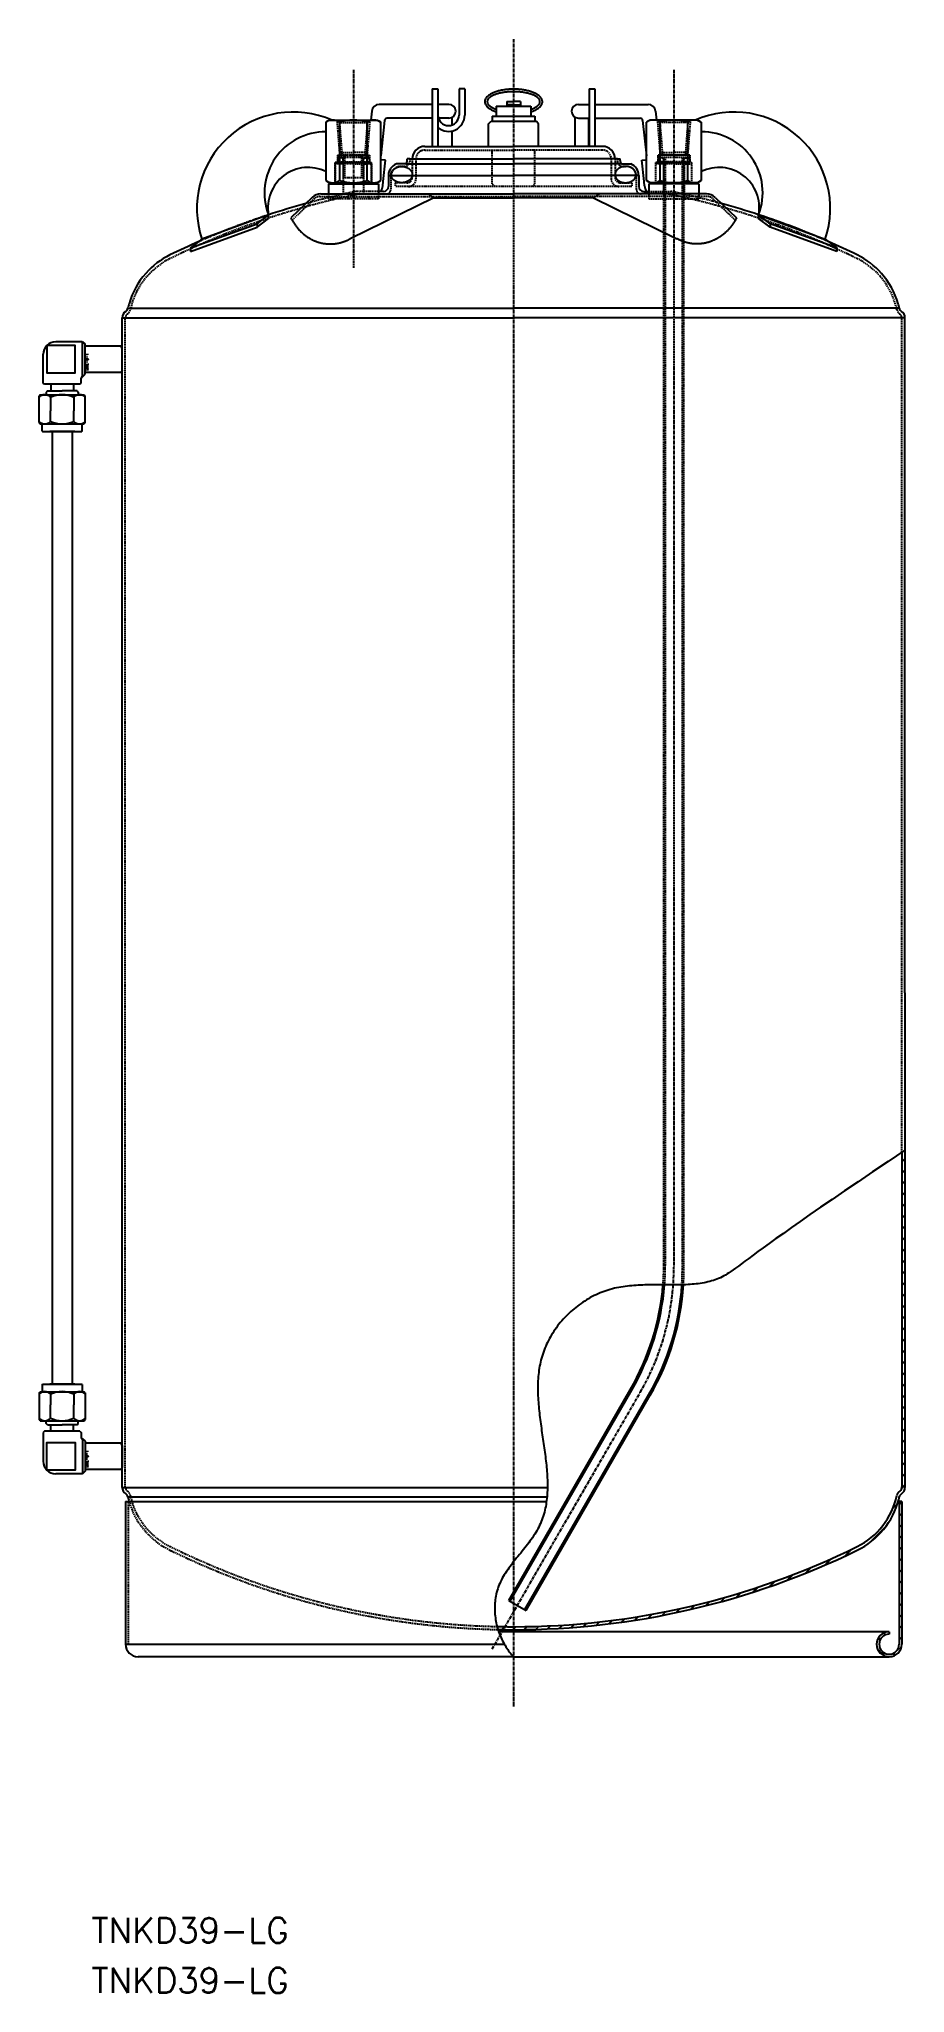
# Model space of a CAD drawing. Extents: x -190 to 176, y -982 to 176.
# Drawn here: x -190 to 156, y -982 to -202 of the extents above; entities that cross this region are included whole.
import ezdxf

# ---------------------------------------------------------------- set-up
doc = ezdxf.new("R2010")
doc.units = 0
doc.linetypes.add('CENTER', pattern=[2, 1.25, -0.25, 0.25, -0.25])
doc.linetypes.add('DASHED', pattern=[0.75, 0.5, -0.25])
doc.layers.get('0').update_dxf_attribs({"linetype": 'CONTINUOUS'})
doc.layers.add('CENTER', color=1, linetype='CENTER')
doc.styles.get("Standard").update_dxf_attribs({"font": 'txt.shx', "bigfont": 'bigfont.shx'})

msp = doc.modelspace()

# ---------------------------------------------------------------- texts
at = {"color": 7, "linetype": 'CONTINUOUS'}
for p in [(-168.62, -962.21), (-168.62, -982.21)]:
    msp.add_text('TNKD39-LG', height=10, dxfattribs=at).set_placement(p)

# ---------------------------------------------------------------- blocks, each defined once
blk = doc.blocks.new('*U1')
at = {"color": 7, "linetype": 'CONTINUOUS'}
blk.add_text('MWE-8-1', height=1, rotation=90, dxfattribs=at).set_placement((-169.83, -334.43))
blk = doc.blocks.new('*U2')
at = {"color": 7, "linetype": 'CONTINUOUS'}
blk.add_text('MWE-8-1', height=1, rotation=90, dxfattribs=at).set_placement((-169.83, -772.4))
blk = doc.blocks.new('*X3')
at = {"color": 0, "linetype": 'CONTINUOUS'}
for p, q in [((155.1, -650.41), (156.3, -649.21)), ((155.1, -654.9), (156.3, -653.7)), ((155.1, -659.39), (156.3, -658.19)), ((155.1, -663.88), (156.3, -662.68)), ((155.1, -668.37), (156.3, -667.17)), ((155.1, -672.86), (156.3, -671.66)), ((155.1, -677.35), (156.3, -676.15)), ((155.1, -681.84), (156.3, -680.64)), ((155.1, -686.33), (156.3, -685.13)), ((155.1, -690.82), (156.3, -689.62)), ((155.1, -695.31), (156.3, -694.11)), ((155.1, -699.8), (156.3, -698.6)), ((155.1, -704.29), (156.3, -703.09)), ((155.1, -708.78), (156.3, -707.58)), ((155.1, -713.27), (156.3, -712.07)), ((155.1, -717.76), (156.3, -716.56)), ((155.1, -722.25), (156.3, -721.05)), ((155.1, -726.74), (156.3, -725.54)), ((155.1, -731.23), (156.3, -730.03)), ((155.1, -735.72), (156.3, -734.52)), ((155.1, -740.21), (156.3, -739.01)), ((155.1, -744.7), (156.3, -743.5)), ((155.1, -749.19), (156.3, -747.99)), ((155.1, -753.68), (156.3, -752.48)), ((155.1, -758.17), (156.3, -756.97)), ((155.1, -762.66), (156.3, -761.46)), ((155.1, -767.15), (156.3, -765.95)), ((155.1, -771.64), (156.3, -770.44)), ((155.04, -780.68), (156.3, -779.42)), ((155.1, -776.13), (156.3, -774.93)), ((151.49, -788.72), (153.31, -786.91)), ((142.44, -802.26), (148.44, -796.27)), ((124.3, -811.43), (126.84, -808.88)), ((132.47, -807.74), (135.25, -804.96)), ((102.25, -820.01), (104.32, -817.93)), ((109.26, -817.48), (111.46, -815.28)), ((116.59, -814.64), (118.94, -812.29)), ((76.63, -827.66), (78.35, -825.94)), ((82.73, -826.05), (84.52, -824.26)), ((89.01, -824.26), (90.89, -822.39)), ((95.51, -822.25), (97.48, -820.29)), ((27.93, -835.95), (29.26, -834.62)), ((32.91, -835.46), (34.27, -834.1)), ((37.98, -834.88), (39.37, -833.49)), ((43.14, -834.21), (44.57, -832.78)), ((48.41, -833.43), (49.88, -831.96)), ((53.8, -832.54), (55.3, -831.03)), ((59.3, -831.52), (60.85, -829.97)), ((64.93, -830.38), (66.53, -828.78)), ((70.7, -829.1), (72.36, -827.44)), ((0, -836.94), (0.94, -836)), ((4.26, -837.17), (5.48, -835.95)), ((8.85, -837.07), (10.08, -835.84)), ((13.5, -836.91), (14.76, -835.65)), ((18.23, -836.67), (19.52, -835.39)), ((23.04, -836.35), (24.35, -835.04))]:
    blk.add_line(p, q, dxfattribs=at)
blk = doc.blocks.new('*X4')
at = {"color": 0, "linetype": 'CONTINUOUS'}
for p, q in [((-4.71, -837.16), (-3.53, -835.98)), ((-0.26, -837.2), (0, -836.94))]:
    blk.add_line(p, q, dxfattribs=at)
blk = doc.blocks.new('*X5')
at = {"color": 0, "linetype": 'CONTINUOUS'}
for p, q in [((155, -787.18), (154, -786.18)), ((155, -791.67), (154, -790.67)), ((155, -796.16), (154, -795.16)), ((155, -800.65), (154, -799.65)), ((155, -805.14), (154, -804.14)), ((155, -809.63), (154, -808.63)), ((155, -814.12), (154, -813.12)), ((155, -818.61), (154, -817.61)), ((155, -823.1), (154, -822.1)), ((155, -827.59), (154, -826.59)), ((155, -832.08), (154, -831.08)), ((146.34, -841.38), (145.59, -840.63)), ((148.68, -839.23), (147.91, -838.46)), ((155, -836.57), (154, -835.57)), ((155, -841.06), (154, -840.06)), ((148.09, -847.62), (145.38, -844.91)), ((152.37, -847.41), (151.62, -846.66)), ((154.54, -845.09), (153.77, -844.32))]:
    blk.add_line(p, q, dxfattribs=at)
blk = doc.blocks.new('*X6')
at = {"color": 0, "linetype": 'CONTINUOUS'}
for p, q in [((59.53, -701.08), (60.21, -700.4)), ((66.97, -702.62), (67.64, -701.94)), ((58.9, -706.2), (59.62, -705.47)), ((66.36, -707.71), (67.09, -706.99)), ((56.51, -717.57), (57.38, -716.69)), ((57.92, -711.67), (58.71, -710.88)), ((65.42, -713.15), (66.21, -712.36)), ((54.51, -724.06), (55.5, -723.07)), ((62.12, -725.43), (63.1, -724.45)), ((64.06, -719), (64.92, -718.13)), ((51.63, -731.43), (52.8, -730.26)), ((59.34, -732.7), (60.49, -731.55)), ((47.18, -740.37), (48.7, -738.85)), ((55.08, -741.45), (56.56, -739.97)), ((41.06, -750.98), (42.7, -749.34)), ((49.01, -752.01), (50.65, -750.37)), ((34.93, -761.6), (36.57, -759.96)), ((42.88, -762.63), (44.52, -760.99)), ((28.79, -772.23), (30.43, -770.59)), ((36.74, -773.26), (38.38, -771.62)), ((22.66, -782.85), (24.3, -781.21)), ((30.61, -783.88), (32.25, -782.24)), ((16.53, -793.47), (18.17, -791.83)), ((24.48, -794.5), (26.12, -792.86)), ((10.39, -804.1), (12.03, -802.46)), ((18.34, -805.13), (19.98, -803.49)), ((4.26, -814.72), (5.9, -813.08)), ((12.21, -815.75), (13.85, -814.11)), ((-1.87, -825.34), (-0.24, -823.71)), ((6.08, -826.37), (7.71, -824.74))]:
    blk.add_line(p, q, dxfattribs=at)

# ---------------------------------------------------------------- linework, layer by layer
at = {"color": 7, "linetype": 'CONTINUOUS'}
for p, q in [((-32.5, -222), (-32.5, -245)), ((-32.5, -222), (-30.2, -222)), ((-30.2, -222), (-30.2, -245)), ((-21.8, -222), (-21.8, -232.5)), ((-19.5, -222), (-21.8, -222)), ((-19.5, -222), (-19.5, -232.5)), ((30.2, -222), (30.2, -245)), ((30.2, -222), (32.5, -222)), ((32.5, -222), (32.5, -245)), ((-56.68, -230.94), (-57.06, -234.5)), ((-32.5, -228.25), (-53.7, -228.25)), ((-32.5, -233.75), (-50.55, -233.75)), ((-25.88, -228.25), (-30.18, -228.25)), ((-25.88, -233.75), (-30.01, -233.75)), ((-24.57, -236.45), (-24.57, -233.42)), ((-8.5, -233), (-8.5, -235)), ((-8.5, -233), (0, -233)), ((-6.93, -229), (0, -229)), ((-6.93, -229), (-6.93, -233)), ((-2.75, -227.15), (0, -227.15)), ((-2.75, -227.15), (-2.75, -229)), ((0, -228.46), (-2.75, -228.46)), ((2.75, -227.15), (0, -227.15)), ((0, -228.46), (2.75, -228.46)), ((0, -229), (6.93, -229)), ((0, -233), (8.5, -233)), ((2.75, -227.15), (2.75, -229)), ((6.93, -229), (6.93, -233)), ((8.5, -233), (8.5, -235)), ((24.57, -245), (24.57, -233.42)), ((25.88, -228.25), (30.18, -228.25)), ((25.88, -233.75), (30.2, -233.75)), ((30.07, -245), (30.07, -233.75)), ((32.5, -228.25), (53.7, -228.25)), ((32.5, -233.75), (50.55, -233.75)), ((56.68, -230.94), (57.06, -234.5)), ((-73.5, -234.5), (-74.97, -235.35)), ((-74.97, -235.35), (-74.97, -258.65)), ((-73.5, -234.5), (-64, -234.5)), ((-73.5, -234.5), (-54.5, -234.5)), ((-73.5, -234.5), (-54.5, -234.5)), ((-69.48, -235.35), (-69.48, -258.65)), ((-58.52, -258.65), (-58.52, -235.35)), ((-54.5, -234.5), (-53.03, -235.35)), ((-51.54, -234.65), (-53.03, -248.79)), ((-53.03, -258.65), (-53.03, -235.35)), ((-30.07, -245), (-30.07, -237.57)), ((-24.57, -245), (-24.57, -238.84)), ((-10, -236), (-9, -235)), ((-10, -245), (-10, -236)), ((-9, -235), (0, -235)), ((0, -235), (9, -235)), ((10, -236), (9, -235)), ((10, -245), (10, -236)), ((51.54, -234.65), (53.03, -248.79)), ((54.5, -234.5), (53.03, -235.35)), ((53.03, -258.65), (53.03, -235.35)), ((73.5, -234.5), (54.5, -234.5)), ((73.5, -234.5), (54.5, -234.5)), ((58.52, -258.65), (58.52, -235.35)), ((73.5, -234.5), (64, -234.5)), ((69.48, -235.35), (69.48, -258.65)), ((73.5, -234.5), (74.97, -235.35)), ((74.97, -235.35), (74.97, -258.65)), ((-35.5, -245), (0, -245)), ((35.5, -245), (0, -245)), ((6, -245), (3.82, -245)), ((-51.2, -250.56), (-53.03, -250.36)), ((-52.09, -258.98), (-51.2, -250.56)), ((-50, -256.65), (0, -256.65)), ((-50, -256.65), (-50, -261)), ((-43.11, -252), (-46.83, -252)), ((-43.11, -252), (0, -252)), ((-41.5, -250), (-42.5, -250)), ((-42.5, -250.6), (-42.5, -250)), ((-41.5, -250), (0, -250)), ((41.5, -250), (0, -250)), ((43.11, -252), (0, -252)), ((50, -256.65), (0, -256.65)), ((41.5, -250), (42.5, -250)), ((42.5, -250.6), (42.5, -250)), ((43.11, -252), (46.83, -252)), ((50, -256.65), (50, -261)), ((51.2, -250.55), (53.03, -250.36)), ((52.09, -258.98), (51.2, -250.55)), ((-77, -264), (0, -264)), ((-74.97, -258.65), (-73.5, -259.5)), ((-74, -260), (-54, -260)), ((-74, -260), (-74, -264)), ((-73.5, -259.5), (-54.5, -259.5)), ((-71.25, -259.5), (-56.75, -259.5)), ((-70.75, -260), (-70.75, -259.5)), ((-57.25, -260), (-57.25, -259.5)), ((-54.5, -259.5), (-53.03, -258.65)), ((-54, -260), (-54, -264)), ((-52, -263), (-54, -263)), ((-52.28, -260.75), (-52.09, -258.98)), ((-34.2, -264), (-31.89, -265.5)), ((77, -264), (0, -264)), ((34.2, -264), (31.89, -265.5)), ((52, -263), (54, -263)), ((52.28, -260.75), (52.09, -258.98)), ((54.5, -259.5), (53.03, -258.65)), ((54, -260), (54, -264)), ((74, -260), (54, -260)), ((73.5, -259.5), (54.5, -259.5)), ((56.75, -259.5), (71.25, -259.5)), ((57.25, -260), (57.25, -259.5)), ((70.75, -260), (70.75, -259.5)), ((74.97, -258.65), (73.5, -259.5)), ((74, -260), (74, -264)), ((-97.87, -272.32), (-124.49, -282.09)), ((-102.48, -275.86), (-97.87, -272.32)), ((-97.87, -273.74), (-97.87, -272.32)), ((-80.45, -265.38), (-89, -273.54)), ((-31.89, -265.5), (-65.24, -281.85)), ((-31.89, -265.5), (0, -265.5)), ((31.89, -265.5), (0, -265.5)), ((31.89, -265.5), (65.24, -281.85)), ((80.45, -265.38), (89, -273.54)), ((97.87, -272.32), (124.49, -282.09)), ((102.48, -275.86), (97.87, -272.32)), ((97.87, -273.74), (97.87, -272.32)), ((-129.1, -285.55), (-102.48, -275.86)), ((-129.1, -286.97), (-102.48, -277.28)), ((-102.48, -277.28), (-97.87, -273.74)), ((-102.48, -275.86), (-102.48, -277.28)), ((102.48, -277.28), (97.87, -273.74)), ((129.1, -285.55), (102.48, -275.86)), ((102.48, -275.86), (102.48, -277.28)), ((129.1, -286.97), (102.48, -277.28)), ((-124.49, -282.09), (-129.1, -285.55)), ((-129.1, -285.55), (-129.1, -286.97)), ((124.49, -282.09), (129.1, -285.55)), ((129.1, -285.55), (129.1, -286.97)), ((-154.05, -309.63), (0, -309.63)), ((154.05, -309.63), (0, -309.63)), ((-156.3, -780.4), (-156.3, -313.4)), ((-156.3, -313.4), (0, -313.4)), ((156.3, -313.4), (0, -313.4)), ((156.3, -582.99), (156.3, -313.4)), ((-172.31, -323), (-182.88, -323)), ((-171.18, -324), (-172.18, -323)), ((-172.18, -323), (-171.18, -324)), ((-172.18, -337), (-172.18, -323)), ((-171.18, -336), (-171.18, -324)), ((-171.18, -335.5), (-171.18, -324.5)), ((-156.8, -324.75), (-171.18, -324.75)), ((-156.3, -325.75), (-156.8, -324.75)), ((-156.3, -334.25), (-156.3, -325.75)), ((-187.88, -339.5), (-187.88, -328)), ((-156.8, -335.25), (-171.18, -335.25)), ((-156.3, -334.25), (-156.8, -335.25)), ((-187.38, -340), (-187.88, -339.5)), ((-173.22, -340), (-187.38, -340)), ((-186.23, -342.58), (-186.73, -343.08)), ((-186.73, -343.08), (-186.73, -344.2)), ((-186.23, -342.58), (-180.3, -342.58)), ((-184.8, -340), (-184.8, -342.58)), ((-174.37, -342.58), (-180.3, -342.58)), ((-175.8, -340), (-175.8, -342.58)), ((-174.37, -342.58), (-173.87, -343.08)), ((-173.87, -343.08), (-173.87, -344.2)), ((-173.22, -340), (-172.72, -339.5)), ((-172.72, -339.5), (-172.72, -337.5)), ((-172.18, -337), (-172.22, -337)), ((-172.18, -337), (-171.18, -336)), ((-189.04, -344.2), (-189.54, -344.7)), ((-189.54, -355.3), (-189.54, -344.7)), ((-189.04, -344.2), (-171.56, -344.2)), ((-184.92, -345.21), (-184.92, -350.55)), ((-184.92, -354.79), (-184.92, -350.55)), ((-175.68, -345.21), (-175.68, -350.55)), ((-175.68, -354.79), (-175.68, -350.55)), ((-175.68, -354.79), (-175.68, -350.55)), ((-171.56, -344.2), (-171.06, -344.7)), ((-171.06, -355.3), (-171.06, -344.7)), ((-189.54, -355.3), (-189.04, -355.8)), ((-189.04, -355.8), (-171.56, -355.8)), ((-188.3, -358.7), (-188.3, -355.8)), ((-188.3, -358.7), (-188.2, -358.8)), ((-188.2, -358.8), (-172.4, -358.8)), ((-175.3, -358.8), (-185.3, -358.8)), ((-184.3, -358.8), (-184.3, -739.17)), ((-176.3, -358.8), (-176.3, -739.17)), ((-172.3, -358.7), (-172.4, -358.8)), ((-172.3, -358.7), (-172.3, -355.8)), ((-171.06, -355.3), (-171.56, -355.8)), ((156.3, -582.99), (156.3, -780.4)), ((155.1, -646.56), (155.1, -780.2)), ((-188.3, -739.27), (-188.2, -739.17)), ((-188.3, -739.27), (-188.3, -742.17)), ((-188.2, -739.17), (-172.4, -739.17)), ((-175.3, -739.17), (-185.3, -739.17)), ((-172.3, -739.27), (-172.4, -739.17)), ((-172.3, -739.27), (-172.3, -742.17)), ((-189.54, -742.67), (-189.04, -742.17)), ((-189.54, -742.67), (-189.54, -753.27)), ((-189.04, -742.17), (-171.56, -742.17)), ((-184.92, -743.18), (-184.92, -747.42)), ((-184.92, -752.76), (-184.92, -747.42)), ((-175.68, -743.18), (-175.68, -747.42)), ((-175.68, -743.18), (-175.68, -747.42)), ((-175.68, -752.76), (-175.68, -747.42)), ((-171.06, -742.67), (-171.56, -742.17)), ((-171.06, -742.67), (-171.06, -753.27)), ((-1.96, -825.5), (46.6, -741.38)), ((-1.44, -825.8), (47.2, -741.54)), ((4.44, -829.2), (54, -743.36)), ((4.96, -829.5), (54.6, -743.52)), ((-189.04, -753.77), (-189.54, -753.27)), ((-189.04, -753.77), (-171.56, -753.77)), ((-186.73, -754.89), (-186.73, -753.77)), ((-186.23, -755.39), (-186.73, -754.89)), ((-186.23, -755.39), (-180.3, -755.39)), ((-184.8, -757.97), (-184.8, -755.39)), ((-174.37, -755.39), (-180.3, -755.39)), ((-175.8, -757.97), (-175.8, -755.39)), ((-174.37, -755.39), (-173.87, -754.89)), ((-173.87, -754.89), (-173.87, -753.77)), ((-171.56, -753.77), (-171.06, -753.27)), ((-187.38, -757.97), (-187.88, -758.47)), ((-187.88, -758.47), (-187.88, -769.97)), ((-173.22, -757.97), (-187.38, -757.97)), ((-173.22, -757.97), (-172.72, -758.47)), ((-172.72, -758.47), (-172.72, -760.47)), ((-172.18, -760.97), (-172.22, -760.97)), ((-172.18, -760.97), (-172.18, -774.97)), ((-172.18, -760.97), (-171.18, -761.97)), ((-171.18, -761.97), (-171.18, -773.97)), ((-171.18, -762.47), (-171.18, -773.47)), ((-156.8, -762.72), (-171.18, -762.72)), ((-156.3, -763.72), (-156.8, -762.72)), ((-156.3, -763.72), (-156.3, -772.22)), ((-156.3, -772.22), (-156.8, -773.22)), ((-172.31, -774.97), (-182.88, -774.97)), ((-171.18, -773.97), (-172.18, -774.97)), ((-172.18, -774.97), (-171.18, -773.97)), ((-156.8, -773.22), (-171.18, -773.22)), ((-156.3, -780.4), (0, -780.4)), ((-155, -786), (-155, -843)), ((-155, -786), (-154, -786)), ((-154.05, -784.17), (0, -784.17)), ((-154, -786), (0, -786)), ((0, -780.4), (13.52, -780.4)), ((0, -784.17), (13.33, -784.17)), ((0, -786), (13.12, -786)), ((155, -786), (153.58, -786)), ((154, -786), (154, -843)), ((155, -786), (155, -843)), ((-1.96, -825.5), (4.96, -829.5)), ((0, -838), (-5.95, -838)), ((149.8, -838), (0, -838)), ((150, -838), (150, -839)), ((-155, -843), (-3.68, -843)), ((0, -848), (-150, -848)), ((0, -848), (150, -848))]:
    msp.add_line(p, q, dxfattribs=at)
at = {"color": 3, "linetype": 'DASHED'}
for p, q in [((-70.57, -234.5), (-69.57, -247.5)), ((-70.57, -234.5), (-69.57, -235.5)), ((-69.57, -235.5), (-68.57, -248.5)), ((-69.57, -235.5), (-58.43, -235.5)), ((-58.43, -235.5), (-59.43, -248.5)), ((-57.43, -234.5), (-58.43, -247.5)), ((-57.43, -234.5), (-58.43, -235.5)), ((57.43, -234.5), (58.43, -235.5)), ((57.43, -234.5), (58.43, -247.5)), ((58.43, -235.5), (59.43, -248.5)), ((69.57, -235.5), (58.43, -235.5)), ((69.57, -235.5), (68.57, -248.5)), ((70.57, -234.5), (69.57, -235.5)), ((70.57, -234.5), (69.57, -247.5)), ((-70.4, -248.5), (-70.4, -251.2)), ((-70.4, -248.5), (-57.6, -248.5)), ((-58, -248.5), (-70, -248.5)), ((-70, -249.5), (-70, -248.5)), ((-58, -249.5), (-70, -249.5)), ((-69.57, -247.5), (-64, -247.5)), ((-69.57, -247.5), (-68.57, -248.5)), ((-68, -257.5), (-68, -249.5)), ((-67.4, -257.5), (-67.4, -248.5)), ((-58.43, -247.5), (-64, -247.5)), ((-60.6, -257.5), (-60.6, -248.5)), ((-60, -257.5), (-60, -249.5)), ((-58.43, -247.5), (-59.43, -248.5)), ((-58.43, -247.5), (-58.43, -248.5)), ((-58, -249.5), (-58, -248.5)), ((-57.6, -248.5), (-57.6, -251.2)), ((-35.5, -246.5), (0, -246.5)), ((-8.5, -260), (-8.5, -246.5)), ((35.5, -246.5), (0, -246.5)), ((8.5, -260), (8.5, -246.5)), ((57.6, -248.5), (57.6, -251.2)), ((70.4, -248.5), (57.6, -248.5)), ((57.75, -249.5), (57.75, -248.5)), ((70.25, -248.5), (57.75, -248.5)), ((70.25, -249.5), (57.75, -249.5)), ((58.43, -247.5), (59.43, -248.5)), ((58.43, -247.5), (64, -247.5)), ((58.43, -247.5), (58.43, -248.5)), ((60, -691.38), (60, -249.5)), ((60.6, -691.54), (60.6, -249.5)), ((69.57, -247.5), (64, -247.5)), ((67.4, -693.36), (67.4, -249.5)), ((68, -693.52), (68, -249.5)), ((69.57, -247.5), (68.57, -248.5)), ((70.25, -249.5), (70.25, -248.5)), ((70.4, -248.5), (70.4, -251.2)), ((-71.25, -259.5), (-71.25, -251.5)), ((-64, -251.5), (-71.25, -251.5)), ((-71.25, -252), (-71.25, -259.5)), ((-64, -252), (-71.25, -252)), ((-70.7, -251.5), (-70.4, -251.2)), ((-70.4, -251.2), (-57.6, -251.2)), ((-70.25, -251.5), (-57.75, -251.5)), ((-70.25, -252), (-70.25, -251.5)), ((-68.1, -251.5), (-68.1, -264)), ((-64, -251.5), (-56.75, -251.5)), ((-64, -252), (-56.75, -252)), ((-59.9, -251.5), (-59.9, -264)), ((-57.75, -252), (-57.75, -251.5)), ((-57.6, -251.2), (-57.3, -251.5)), ((-56.75, -259.5), (-56.75, -251.5)), ((-56.75, -252), (-56.75, -259.5)), ((-49, -257), (-49, -262)), ((-43.5, -253), (-45, -253)), ((-41.5, -250), (-41.5, -251)), ((-40.5, -250), (-40.5, -257.5)), ((-39, -250), (-39, -258)), ((39, -250), (39, -258)), ((40.5, -250), (40.5, -257.5)), ((41.5, -250), (41.5, -251)), ((43.5, -253), (45, -253)), ((49, -257), (49, -262)), ((56.75, -259.5), (56.75, -251.5)), ((64, -251.5), (56.75, -251.5)), ((64, -252), (56.75, -252)), ((56.75, -259.5), (56.75, -252)), ((57.6, -251.2), (57.3, -251.5)), ((70.4, -251.2), (57.6, -251.2)), ((57.75, -251.5), (70.25, -251.5)), ((57.75, -252), (57.75, -251.5)), ((59.9, -251.5), (59.9, -264)), ((64, -251.5), (71.25, -251.5)), ((64, -252), (71.25, -252)), ((68.1, -251.5), (68.1, -264)), ((70.25, -252), (70.25, -251.5)), ((70.7, -251.5), (70.4, -251.2)), ((71.25, -259.5), (71.25, -251.5)), ((71.25, -259.5), (71.25, -252)), ((-77.4, -265), (0, -265)), ((-74, -264), (-74, -266)), ((-60, -257.5), (-68, -257.5)), ((-54, -263), (-62.63, -263)), ((-54, -264), (-54, -266)), ((-47.25, -259.5), (-47.25, -261)), ((-42.5, -259.5), (-47.25, -259.5)), ((0, -261), (-47.25, -261)), ((-7.5, -261), (-8.5, -260)), ((47.25, -261), (0, -261)), ((77.4, -265), (0, -265)), ((7.5, -261), (8.5, -260)), ((42.5, -259.5), (47.25, -259.5)), ((47.25, -259.5), (47.25, -261)), ((54, -263), (62.63, -263)), ((54, -264), (54, -266)), ((74, -264), (74, -266)), ((-79.47, -265.83), (-88.31, -274.27)), ((-54, -266), (-74, -266)), ((54, -266), (74, -266)), ((79.47, -265.83), (88.31, -274.27)), ((-155.1, -780.2), (-155.1, -313.6)), ((155.1, -646.56), (155.1, -313.6)), ((-154, -786), (-154, -843))]:
    msp.add_line(p, q, dxfattribs=at)
at = {"color": 7, "linetype": 'CONTINUOUS'}
for points in [[(-186.42, -324.46), (-186.42, -335.47), (-175.17, -335.47), (-175.17, -324.46)], [(-186.42, -773.5), (-186.42, -762.5), (-175.17, -762.5), (-175.17, -773.5)]]:
    msp.add_lwpolyline(points, close=True, dxfattribs=at)
for points in [[(6.93, -231.16, 0), (7.28, -231.04, 0), (7.62, -230.91, 0), (7.96, -230.78, 0), (8.27, -230.64, 0), (8.58, -230.5, 0), (8.87, -230.35, 0), (9.15, -230.2, 0), (9.42, -230.04, 0), (9.67, -229.88, 0), (9.91, -229.72, 0), (10.13, -229.55, 0), (10.34, -229.37, 0), (10.53, -229.2, 0), (10.7, -229.02, 0), (10.86, -228.83, 0), (11, -228.65, 0), (11.12, -228.46, 0), (11.23, -228.27, 0), (11.32, -228.08, 0), (11.4, -227.89, 0), (11.45, -227.69, 0), (11.49, -227.5, 0), (11.51, -227.31, 0), (11.52, -227.11, 0), (11.51, -226.92, 0), (11.47, -226.72, 0), (11.43, -226.53, 0), (11.36, -226.34, 0), (11.28, -226.14, 0), (11.18, -225.95, 0), (11.06, -225.76, 0), (10.92, -225.58, 0), (10.77, -225.4, 0), (10.61, -225.21, 0), (10.42, -225.04, 0), (10.22, -224.86, 0), (10.01, -224.69, 0), (9.78, -224.52, 0), (9.54, -224.36, 0), (9.28, -224.2, 0), (9, -224.04, 0), (8.72, -223.9, 0), (8.42, -223.75, 0), (8.1, -223.61, 0), (7.78, -223.48, 0), (7.44, -223.35, 0), (7.09, -223.22, 0), (6.73, -223.11, 0), (6.36, -223, 0), (5.98, -222.89, 0), (5.59, -222.79, 0), (5.2, -222.7, 0), (4.79, -222.62, 0), (4.38, -222.54, 0), (3.96, -222.47, 0), (3.54, -222.41, 0), (3.11, -222.35, 0), (2.67, -222.3, 0), (2.23, -222.26, 0), (1.79, -222.22, 0), (1.34, -222.2, 0), (0.9, -222.18, 0), (0.45, -222.17, 0), (0, -222.16, 0), (-0.45, -222.17, 0), (-0.9, -222.18, 0), (-1.34, -222.2, 0), (-1.79, -222.22, 0), (-2.23, -222.26, 0), (-2.67, -222.3, 0), (-3.11, -222.35, 0), (-3.54, -222.41, 0), (-3.96, -222.47, 0), (-4.38, -222.54, 0), (-4.79, -222.62, 0), (-5.2, -222.7, 0), (-5.59, -222.79, 0), (-5.98, -222.89, 0), (-6.36, -223, 0), (-6.73, -223.11, 0), (-7.09, -223.22, 0), (-7.44, -223.35, 0), (-7.78, -223.48, 0), (-8.1, -223.61, 0), (-8.42, -223.75, 0), (-8.72, -223.9, 0), (-9, -224.04, 0), (-9.28, -224.2, 0), (-9.54, -224.36, 0), (-9.78, -224.52, 0), (-10.01, -224.69, 0), (-10.22, -224.86, 0), (-10.42, -225.04, 0), (-10.61, -225.21, 0), (-10.77, -225.4, 0), (-10.92, -225.58, 0), (-11.06, -225.76, 0), (-11.18, -225.95, 0), (-11.28, -226.14, 0), (-11.36, -226.34, 0), (-11.43, -226.53, 0), (-11.47, -226.72, 0), (-11.51, -226.92, 0), (-11.52, -227.11, 0), (-11.51, -227.31, 0), (-11.49, -227.5, 0), (-11.45, -227.69, 0), (-11.4, -227.89, 0), (-11.32, -228.08, 0), (-11.23, -228.27, 0), (-11.12, -228.46, 0), (-11, -228.65, 0), (-10.86, -228.83, 0), (-10.7, -229.02, 0), (-10.53, -229.2, 0), (-10.34, -229.37, 0), (-10.13, -229.55, 0), (-9.91, -229.72, 0), (-9.67, -229.88, 0), (-9.42, -230.04, 0), (-9.15, -230.2, 0), (-8.87, -230.35, 0), (-8.58, -230.5, 0), (-8.27, -230.64, 0), (-7.96, -230.78, 0), (-7.62, -230.91, 0), (-7.28, -231.04, 0), (-6.93, -231.16, 0)], [(6.93, -230.17, 0), (7.22, -230.07, 0), (7.51, -229.97, 0), (7.78, -229.86, 0), (8.04, -229.74, 0), (8.29, -229.62, 0), (8.53, -229.5, 0), (8.76, -229.38, 0), (8.97, -229.25, 0), (9.17, -229.12, 0), (9.36, -228.99, 0), (9.54, -228.85, 0), (9.7, -228.71, 0), (9.85, -228.57, 0), (9.98, -228.43, 0), (10.1, -228.28, 0), (10.2, -228.14, 0), (10.29, -227.99, 0), (10.37, -227.84, 0), (10.43, -227.69, 0), (10.47, -227.54, 0), (10.5, -227.39, 0), (10.52, -227.24, 0), (10.52, -227.09, 0), (10.5, -226.94, 0), (10.47, -226.79, 0), (10.43, -226.64, 0), (10.37, -226.49, 0), (10.29, -226.34, 0), (10.2, -226.19, 0), (10.1, -226.04, 0), (9.98, -225.9, 0), (9.85, -225.76, 0), (9.7, -225.62, 0), (9.54, -225.48, 0), (9.36, -225.34, 0), (9.18, -225.21, 0), (8.97, -225.08, 0), (8.76, -224.95, 0), (8.53, -224.83, 0), (8.3, -224.71, 0), (8.04, -224.59, 0), (7.78, -224.47, 0), (7.51, -224.36, 0), (7.22, -224.26, 0), (6.93, -224.16, 0), (6.63, -224.06, 0), (6.31, -223.96, 0), (5.99, -223.88, 0), (5.66, -223.79, 0), (5.32, -223.71, 0), (4.97, -223.64, 0), (4.62, -223.57, 0), (4.25, -223.51, 0), (3.89, -223.45, 0), (3.51, -223.39, 0), (3.14, -223.35, 0), (2.75, -223.3, 0), (2.37, -223.27, 0), (1.98, -223.24, 0), (1.59, -223.21, 0), (1.19, -223.19, 0), (0.8, -223.18, 0), (0.4, -223.17, 0), (0, -223.16, 0), (-0.4, -223.17, 0), (-0.8, -223.18, 0), (-1.19, -223.19, 0), (-1.59, -223.21, 0), (-1.98, -223.24, 0), (-2.37, -223.27, 0), (-2.75, -223.3, 0), (-3.14, -223.35, 0), (-3.51, -223.39, 0), (-3.89, -223.45, 0), (-4.25, -223.51, 0), (-4.62, -223.57, 0), (-4.97, -223.64, 0), (-5.32, -223.71, 0), (-5.66, -223.79, 0), (-5.99, -223.88, 0), (-6.31, -223.96, 0), (-6.63, -224.06, 0), (-6.93, -224.16, 0), (-7.22, -224.26, 0), (-7.51, -224.36, 0), (-7.78, -224.47, 0), (-8.04, -224.59, 0), (-8.3, -224.71, 0), (-8.53, -224.83, 0), (-8.76, -224.95, 0), (-8.97, -225.08, 0), (-9.18, -225.21, 0), (-9.36, -225.34, 0), (-9.54, -225.48, 0), (-9.7, -225.62, 0), (-9.85, -225.76, 0), (-9.98, -225.9, 0), (-10.1, -226.04, 0), (-10.2, -226.19, 0), (-10.29, -226.34, 0), (-10.37, -226.49, 0), (-10.43, -226.64, 0), (-10.47, -226.79, 0), (-10.5, -226.94, 0), (-10.52, -227.09, 0), (-10.52, -227.24, 0), (-10.5, -227.39, 0), (-10.47, -227.54, 0), (-10.43, -227.69, 0), (-10.37, -227.84, 0), (-10.29, -227.99, 0), (-10.2, -228.14, 0), (-10.1, -228.28, 0), (-9.98, -228.43, 0), (-9.85, -228.57, 0), (-9.7, -228.71, 0), (-9.54, -228.85, 0), (-9.36, -228.99, 0), (-9.17, -229.12, 0), (-8.97, -229.25, 0), (-8.76, -229.38, 0), (-8.53, -229.5, 0), (-8.29, -229.62, 0), (-8.04, -229.74, 0), (-7.78, -229.86, 0), (-7.51, -229.97, 0), (-7.22, -230.07, 0), (-6.93, -230.17, 0)], [(-89, -273.54, 0), (-88.89, -273.75, 0), (-88.78, -273.96, 0), (-88.67, -274.17, 0), (-88.56, -274.37, 0), (-88.44, -274.58, 0), (-88.33, -274.78, 0), (-88.21, -274.98, 0), (-88.08, -275.18, 0), (-87.96, -275.38, 0), (-87.83, -275.57, 0), (-87.7, -275.77, 0), (-87.57, -275.96, 0), (-87.44, -276.15, 0), (-87.31, -276.34, 0), (-87.17, -276.53, 0), (-87.03, -276.72, 0), (-86.89, -276.9, 0), (-86.75, -277.08, 0), (-86.61, -277.26, 0), (-86.46, -277.44, 0), (-86.31, -277.62, 0), (-86.16, -277.79, 0), (-86.01, -277.96, 0), (-85.86, -278.13, 0), (-85.7, -278.3, 0), (-85.55, -278.47, 0), (-85.39, -278.63, 0), (-85.23, -278.79, 0), (-85.07, -278.95, 0), (-84.9, -279.11, 0), (-84.74, -279.27, 0), (-84.57, -279.42, 0), (-84.4, -279.57, 0), (-84.23, -279.72, 0), (-84.06, -279.87, 0), (-83.89, -280.01, 0), (-83.71, -280.15, 0), (-83.54, -280.29, 0), (-83.36, -280.43, 0), (-83.18, -280.56, 0), (-83, -280.7, 0), (-82.82, -280.83, 0), (-82.64, -280.95, 0), (-82.45, -281.08, 0), (-82.27, -281.2, 0), (-82.08, -281.32, 0), (-81.89, -281.44, 0), (-81.71, -281.56, 0), (-81.52, -281.67, 0), (-81.32, -281.78, 0), (-81.13, -281.89, 0), (-80.94, -281.99, 0), (-80.74, -282.1, 0), (-80.55, -282.19, 0), (-80.35, -282.29, 0), (-80.15, -282.39, 0), (-79.95, -282.48, 0), (-79.75, -282.57, 0), (-79.55, -282.65, 0), (-79.35, -282.74, 0), (-79.15, -282.82, 0), (-78.95, -282.9, 0), (-78.74, -282.97, 0), (-78.54, -283.05, 0), (-78.33, -283.12, 0), (-78.13, -283.19, 0), (-77.92, -283.25, 0), (-77.71, -283.31, 0), (-77.51, -283.37, 0), (-77.3, -283.43, 0), (-77.09, -283.48, 0), (-76.88, -283.53, 0), (-76.67, -283.58, 0), (-76.46, -283.63, 0), (-76.25, -283.67, 0), (-76.04, -283.71, 0), (-75.82, -283.75, 0), (-75.61, -283.78, 0), (-75.4, -283.81, 0), (-75.19, -283.84, 0), (-74.97, -283.86, 0), (-74.76, -283.89, 0), (-74.55, -283.9, 0), (-74.33, -283.92, 0), (-74.12, -283.94, 0), (-73.91, -283.95, 0), (-73.69, -283.95, 0), (-73.48, -283.96, 0), (-73.26, -283.96, 0), (-73.05, -283.96, 0), (-72.84, -283.96, 0), (-72.62, -283.95, 0), (-72.41, -283.94, 0), (-72.2, -283.93, 0), (-71.98, -283.92, 0), (-71.77, -283.9, 0), (-71.56, -283.88, 0), (-71.35, -283.86, 0), (-71.13, -283.83, 0), (-70.92, -283.8, 0), (-70.71, -283.77, 0), (-70.5, -283.73, 0), (-70.29, -283.7, 0), (-70.08, -283.65, 0), (-69.87, -283.61, 0), (-69.66, -283.57, 0), (-69.45, -283.52, 0), (-69.24, -283.46, 0), (-69.03, -283.41, 0), (-68.83, -283.35, 0), (-68.62, -283.29, 0), (-68.41, -283.23, 0), (-68.21, -283.16, 0), (-68.01, -283.1, 0), (-67.8, -283.02, 0), (-67.6, -282.95, 0), (-67.4, -282.87, 0), (-67.2, -282.8, 0), (-67, -282.71, 0), (-66.8, -282.63, 0), (-66.6, -282.54, 0), (-66.4, -282.45, 0), (-66.21, -282.36, 0), (-66.01, -282.26, 0), (-65.82, -282.16, 0), (-65.62, -282.06, 0), (-65.43, -281.96, 0), (-65.24, -281.85, 0)], [(89, -273.54, 0), (88.89, -273.75, 0), (88.78, -273.96, 0), (88.67, -274.17, 0), (88.56, -274.37, 0), (88.44, -274.58, 0), (88.33, -274.78, 0), (88.21, -274.98, 0), (88.08, -275.18, 0), (87.96, -275.38, 0), (87.83, -275.57, 0), (87.7, -275.77, 0), (87.57, -275.96, 0), (87.44, -276.15, 0), (87.31, -276.34, 0), (87.17, -276.53, 0), (87.03, -276.72, 0), (86.89, -276.9, 0), (86.75, -277.08, 0), (86.61, -277.26, 0), (86.46, -277.44, 0), (86.31, -277.62, 0), (86.16, -277.79, 0), (86.01, -277.96, 0), (85.86, -278.13, 0), (85.7, -278.3, 0), (85.55, -278.47, 0), (85.39, -278.63, 0), (85.23, -278.79, 0), (85.07, -278.95, 0), (84.9, -279.11, 0), (84.74, -279.27, 0), (84.57, -279.42, 0), (84.4, -279.57, 0), (84.23, -279.72, 0), (84.06, -279.87, 0), (83.89, -280.01, 0), (83.71, -280.15, 0), (83.54, -280.29, 0), (83.36, -280.43, 0), (83.18, -280.56, 0), (83, -280.7, 0), (82.82, -280.83, 0), (82.64, -280.95, 0), (82.45, -281.08, 0), (82.27, -281.2, 0), (82.08, -281.32, 0), (81.89, -281.44, 0), (81.71, -281.56, 0), (81.52, -281.67, 0), (81.32, -281.78, 0), (81.13, -281.89, 0), (80.94, -281.99, 0), (80.74, -282.1, 0), (80.55, -282.19, 0), (80.35, -282.29, 0), (80.15, -282.39, 0), (79.95, -282.48, 0), (79.75, -282.57, 0), (79.55, -282.65, 0), (79.35, -282.74, 0), (79.15, -282.82, 0), (78.95, -282.9, 0), (78.74, -282.97, 0), (78.54, -283.05, 0), (78.33, -283.12, 0), (78.13, -283.19, 0), (77.92, -283.25, 0), (77.71, -283.31, 0), (77.51, -283.37, 0), (77.3, -283.43, 0), (77.09, -283.48, 0), (76.88, -283.53, 0), (76.67, -283.58, 0), (76.46, -283.63, 0), (76.25, -283.67, 0), (76.04, -283.71, 0), (75.82, -283.75, 0), (75.61, -283.78, 0), (75.4, -283.81, 0), (75.19, -283.84, 0), (74.97, -283.86, 0), (74.76, -283.89, 0), (74.55, -283.9, 0), (74.33, -283.92, 0), (74.12, -283.94, 0), (73.91, -283.95, 0), (73.69, -283.95, 0), (73.48, -283.96, 0), (73.26, -283.96, 0), (73.05, -283.96, 0), (72.84, -283.96, 0), (72.62, -283.95, 0), (72.41, -283.94, 0), (72.2, -283.93, 0), (71.98, -283.92, 0), (71.77, -283.9, 0), (71.56, -283.88, 0), (71.35, -283.86, 0), (71.13, -283.83, 0), (70.92, -283.8, 0), (70.71, -283.77, 0), (70.5, -283.73, 0), (70.29, -283.7, 0), (70.08, -283.65, 0), (69.87, -283.61, 0), (69.66, -283.57, 0), (69.45, -283.52, 0), (69.24, -283.46, 0), (69.03, -283.41, 0), (68.83, -283.35, 0), (68.62, -283.29, 0), (68.41, -283.23, 0), (68.21, -283.16, 0), (68.01, -283.1, 0), (67.8, -283.02, 0), (67.6, -282.95, 0), (67.4, -282.87, 0), (67.2, -282.8, 0), (67, -282.71, 0), (66.8, -282.63, 0), (66.6, -282.54, 0), (66.4, -282.45, 0), (66.21, -282.36, 0), (66.01, -282.26, 0), (65.82, -282.16, 0), (65.62, -282.06, 0), (65.43, -281.96, 0), (65.24, -281.85, 0)]]:
    msp.add_polyline3d(points, dxfattribs=at)
at = {"color": 3, "linetype": 'DASHED'}
for points in [[(-70.4, -250.5, 0), (-70.4, -250.55, 0), (-70.39, -250.6, 0), (-70.39, -250.65, 0), (-70.38, -250.7, 0), (-70.36, -250.75, 0), (-70.35, -250.79, 0), (-70.33, -250.84, 0), (-70.31, -250.88, 0), (-70.28, -250.93, 0), (-70.26, -250.97, 0), (-70.23, -251.02, 0), (-70.2, -251.06, 0), (-70.16, -251.1, 0), (-70.13, -251.14, 0), (-70.09, -251.17, 0), (-70.05, -251.21, 0), (-70.01, -251.24, 0), (-69.96, -251.28, 0), (-69.91, -251.31, 0), (-69.87, -251.33, 0), (-69.82, -251.36, 0), (-69.77, -251.38, 0), (-69.71, -251.41, 0), (-69.66, -251.43, 0), (-69.6, -251.44, 0), (-69.55, -251.46, 0), (-69.49, -251.47, 0), (-69.43, -251.48, 0), (-69.38, -251.49, 0), (-69.32, -251.5, 0), (-69.26, -251.5, 0), (-69.2, -251.5, 0), (-69.14, -251.5, 0), (-69.08, -251.5, 0), (-69.02, -251.49, 0), (-68.97, -251.48, 0), (-68.91, -251.47, 0), (-68.85, -251.46, 0), (-68.8, -251.44, 0), (-68.74, -251.43, 0), (-68.69, -251.41, 0), (-68.63, -251.38, 0), (-68.58, -251.36, 0), (-68.53, -251.33, 0), (-68.49, -251.31, 0), (-68.44, -251.28, 0), (-68.39, -251.24, 0), (-68.35, -251.21, 0), (-68.31, -251.17, 0), (-68.27, -251.14, 0), (-68.24, -251.1, 0), (-68.2, -251.06, 0), (-68.17, -251.02, 0), (-68.14, -250.97, 0), (-68.12, -250.93, 0), (-68.09, -250.88, 0), (-68.07, -250.84, 0), (-68.05, -250.79, 0), (-68.04, -250.75, 0), (-68.02, -250.7, 0), (-68.01, -250.65, 0), (-68.01, -250.6, 0), (-68, -250.55, 0), (-68, -250.5, 0), (-68, -250.45, 0), (-68.01, -250.4, 0), (-68.01, -250.36, 0), (-68.02, -250.31, 0), (-68.04, -250.26, 0), (-68.05, -250.21, 0), (-68.07, -250.16, 0), (-68.09, -250.12, 0), (-68.12, -250.07, 0), (-68.14, -250.03, 0), (-68.17, -249.99, 0), (-68.2, -249.95, 0), (-68.24, -249.91, 0), (-68.27, -249.87, 0), (-68.31, -249.83, 0), (-68.35, -249.79, 0), (-68.39, -249.76, 0), (-68.44, -249.73, 0), (-68.49, -249.7, 0), (-68.53, -249.67, 0), (-68.58, -249.65, 0), (-68.63, -249.62, 0), (-68.69, -249.6, 0), (-68.74, -249.58, 0), (-68.8, -249.56, 0), (-68.85, -249.54, 0), (-68.91, -249.53, 0), (-68.97, -249.52, 0), (-69.02, -249.51, 0), (-69.08, -249.51, 0), (-69.14, -249.5, 0), (-69.2, -249.5, 0), (-69.26, -249.5, 0), (-69.32, -249.51, 0), (-69.38, -249.51, 0), (-69.43, -249.52, 0), (-69.49, -249.53, 0), (-69.55, -249.54, 0), (-69.6, -249.56, 0), (-69.66, -249.58, 0), (-69.71, -249.6, 0), (-69.77, -249.62, 0), (-69.82, -249.65, 0), (-69.87, -249.67, 0), (-69.91, -249.7, 0), (-69.96, -249.73, 0), (-70.01, -249.76, 0), (-70.05, -249.79, 0), (-70.09, -249.83, 0), (-70.13, -249.87, 0), (-70.16, -249.91, 0), (-70.2, -249.95, 0), (-70.23, -249.99, 0), (-70.26, -250.03, 0), (-70.28, -250.07, 0), (-70.31, -250.12, 0), (-70.33, -250.16, 0), (-70.35, -250.21, 0), (-70.36, -250.26, 0), (-70.38, -250.31, 0), (-70.39, -250.36, 0), (-70.39, -250.4, 0), (-70.4, -250.45, 0), (-70.4, -250.5, 0)], [(-57.6, -250.5, 0), (-57.6, -250.55, 0), (-57.61, -250.6, 0), (-57.61, -250.65, 0), (-57.62, -250.7, 0), (-57.64, -250.75, 0), (-57.65, -250.79, 0), (-57.67, -250.84, 0), (-57.69, -250.88, 0), (-57.72, -250.93, 0), (-57.74, -250.97, 0), (-57.77, -251.02, 0), (-57.8, -251.06, 0), (-57.84, -251.1, 0), (-57.87, -251.14, 0), (-57.91, -251.17, 0), (-57.95, -251.21, 0), (-57.99, -251.24, 0), (-58.04, -251.28, 0), (-58.09, -251.31, 0), (-58.13, -251.33, 0), (-58.18, -251.36, 0), (-58.23, -251.38, 0), (-58.29, -251.41, 0), (-58.34, -251.43, 0), (-58.4, -251.44, 0), (-58.45, -251.46, 0), (-58.51, -251.47, 0), (-58.57, -251.48, 0), (-58.62, -251.49, 0), (-58.68, -251.5, 0), (-58.74, -251.5, 0), (-58.8, -251.5, 0), (-58.86, -251.5, 0), (-58.92, -251.5, 0), (-58.98, -251.49, 0), (-59.03, -251.48, 0), (-59.09, -251.47, 0), (-59.15, -251.46, 0), (-59.2, -251.44, 0), (-59.26, -251.43, 0), (-59.31, -251.41, 0), (-59.37, -251.38, 0), (-59.42, -251.36, 0), (-59.47, -251.33, 0), (-59.51, -251.31, 0), (-59.56, -251.28, 0), (-59.61, -251.24, 0), (-59.65, -251.21, 0), (-59.69, -251.17, 0), (-59.73, -251.14, 0), (-59.76, -251.1, 0), (-59.8, -251.06, 0), (-59.83, -251.02, 0), (-59.86, -250.97, 0), (-59.88, -250.93, 0), (-59.91, -250.88, 0), (-59.93, -250.84, 0), (-59.95, -250.79, 0), (-59.96, -250.75, 0), (-59.98, -250.7, 0), (-59.99, -250.65, 0), (-59.99, -250.6, 0), (-60, -250.55, 0), (-60, -250.5, 0), (-60, -250.45, 0), (-59.99, -250.4, 0), (-59.99, -250.36, 0), (-59.98, -250.31, 0), (-59.96, -250.26, 0), (-59.95, -250.21, 0), (-59.93, -250.16, 0), (-59.91, -250.12, 0), (-59.88, -250.07, 0), (-59.86, -250.03, 0), (-59.83, -249.99, 0), (-59.8, -249.95, 0), (-59.76, -249.91, 0), (-59.73, -249.87, 0), (-59.69, -249.83, 0), (-59.65, -249.79, 0), (-59.61, -249.76, 0), (-59.56, -249.73, 0), (-59.51, -249.7, 0), (-59.47, -249.67, 0), (-59.42, -249.65, 0), (-59.37, -249.62, 0), (-59.31, -249.6, 0), (-59.26, -249.58, 0), (-59.2, -249.56, 0), (-59.15, -249.54, 0), (-59.09, -249.53, 0), (-59.03, -249.52, 0), (-58.98, -249.51, 0), (-58.92, -249.51, 0), (-58.86, -249.5, 0), (-58.8, -249.5, 0), (-58.74, -249.5, 0), (-58.68, -249.51, 0), (-58.62, -249.51, 0), (-58.57, -249.52, 0), (-58.51, -249.53, 0), (-58.45, -249.54, 0), (-58.4, -249.56, 0), (-58.34, -249.58, 0), (-58.29, -249.6, 0), (-58.23, -249.62, 0), (-58.18, -249.65, 0), (-58.13, -249.67, 0), (-58.09, -249.7, 0), (-58.04, -249.73, 0), (-57.99, -249.76, 0), (-57.95, -249.79, 0), (-57.91, -249.83, 0), (-57.87, -249.87, 0), (-57.84, -249.91, 0), (-57.8, -249.95, 0), (-57.77, -249.99, 0), (-57.74, -250.03, 0), (-57.72, -250.07, 0), (-57.69, -250.12, 0), (-57.67, -250.16, 0), (-57.65, -250.21, 0), (-57.64, -250.26, 0), (-57.62, -250.31, 0), (-57.61, -250.36, 0), (-57.61, -250.4, 0), (-57.6, -250.45, 0), (-57.6, -250.5, 0)], [(57.6, -250.5, 0), (57.6, -250.55, 0), (57.61, -250.6, 0), (57.61, -250.65, 0), (57.62, -250.7, 0), (57.64, -250.75, 0), (57.65, -250.79, 0), (57.67, -250.84, 0), (57.69, -250.88, 0), (57.72, -250.93, 0), (57.74, -250.97, 0), (57.77, -251.02, 0), (57.8, -251.06, 0), (57.84, -251.1, 0), (57.87, -251.14, 0), (57.91, -251.17, 0), (57.95, -251.21, 0), (57.99, -251.24, 0), (58.04, -251.28, 0), (58.09, -251.31, 0), (58.13, -251.33, 0), (58.18, -251.36, 0), (58.23, -251.38, 0), (58.29, -251.41, 0), (58.34, -251.43, 0), (58.4, -251.44, 0), (58.45, -251.46, 0), (58.51, -251.47, 0), (58.57, -251.48, 0), (58.62, -251.49, 0), (58.68, -251.5, 0), (58.74, -251.5, 0), (58.8, -251.5, 0), (58.86, -251.5, 0), (58.92, -251.5, 0), (58.98, -251.49, 0), (59.03, -251.48, 0), (59.09, -251.47, 0), (59.15, -251.46, 0), (59.2, -251.44, 0), (59.26, -251.43, 0), (59.31, -251.41, 0), (59.37, -251.38, 0), (59.42, -251.36, 0), (59.47, -251.33, 0), (59.51, -251.31, 0), (59.56, -251.28, 0), (59.61, -251.24, 0), (59.65, -251.21, 0), (59.69, -251.17, 0), (59.73, -251.14, 0), (59.76, -251.1, 0), (59.8, -251.06, 0), (59.83, -251.02, 0), (59.86, -250.97, 0), (59.88, -250.93, 0), (59.91, -250.88, 0), (59.93, -250.84, 0), (59.95, -250.79, 0), (59.96, -250.75, 0), (59.98, -250.7, 0), (59.99, -250.65, 0), (59.99, -250.6, 0), (60, -250.55, 0), (60, -250.5, 0), (60, -250.45, 0), (59.99, -250.4, 0), (59.99, -250.36, 0), (59.98, -250.31, 0), (59.96, -250.26, 0), (59.95, -250.21, 0), (59.93, -250.16, 0), (59.91, -250.12, 0), (59.88, -250.07, 0), (59.86, -250.03, 0), (59.83, -249.99, 0), (59.8, -249.95, 0), (59.76, -249.91, 0), (59.73, -249.87, 0), (59.69, -249.83, 0), (59.65, -249.79, 0), (59.61, -249.76, 0), (59.56, -249.73, 0), (59.51, -249.7, 0), (59.47, -249.67, 0), (59.42, -249.65, 0), (59.37, -249.62, 0), (59.31, -249.6, 0), (59.26, -249.58, 0), (59.2, -249.56, 0), (59.15, -249.54, 0), (59.09, -249.53, 0), (59.03, -249.52, 0), (58.98, -249.51, 0), (58.92, -249.51, 0), (58.86, -249.5, 0), (58.8, -249.5, 0), (58.74, -249.5, 0), (58.68, -249.51, 0), (58.62, -249.51, 0), (58.57, -249.52, 0), (58.51, -249.53, 0), (58.45, -249.54, 0), (58.4, -249.56, 0), (58.34, -249.58, 0), (58.29, -249.6, 0), (58.23, -249.62, 0), (58.18, -249.65, 0), (58.13, -249.67, 0), (58.09, -249.7, 0), (58.04, -249.73, 0), (57.99, -249.76, 0), (57.95, -249.79, 0), (57.91, -249.83, 0), (57.87, -249.87, 0), (57.84, -249.91, 0), (57.8, -249.95, 0), (57.77, -249.99, 0), (57.74, -250.03, 0), (57.72, -250.07, 0), (57.69, -250.12, 0), (57.67, -250.16, 0), (57.65, -250.21, 0), (57.64, -250.26, 0), (57.62, -250.31, 0), (57.61, -250.36, 0), (57.61, -250.4, 0), (57.6, -250.45, 0), (57.6, -250.5, 0)], [(70.4, -250.5, 0), (70.4, -250.55, 0), (70.39, -250.6, 0), (70.39, -250.65, 0), (70.38, -250.7, 0), (70.36, -250.75, 0), (70.35, -250.79, 0), (70.33, -250.84, 0), (70.31, -250.88, 0), (70.28, -250.93, 0), (70.26, -250.97, 0), (70.23, -251.02, 0), (70.2, -251.06, 0), (70.16, -251.1, 0), (70.13, -251.14, 0), (70.09, -251.17, 0), (70.05, -251.21, 0), (70.01, -251.24, 0), (69.96, -251.28, 0), (69.91, -251.31, 0), (69.87, -251.33, 0), (69.82, -251.36, 0), (69.77, -251.38, 0), (69.71, -251.41, 0), (69.66, -251.43, 0), (69.6, -251.44, 0), (69.55, -251.46, 0), (69.49, -251.47, 0), (69.43, -251.48, 0), (69.38, -251.49, 0), (69.32, -251.5, 0), (69.26, -251.5, 0), (69.2, -251.5, 0), (69.14, -251.5, 0), (69.08, -251.5, 0), (69.02, -251.49, 0), (68.97, -251.48, 0), (68.91, -251.47, 0), (68.85, -251.46, 0), (68.8, -251.44, 0), (68.74, -251.43, 0), (68.69, -251.41, 0), (68.63, -251.38, 0), (68.58, -251.36, 0), (68.53, -251.33, 0), (68.49, -251.31, 0), (68.44, -251.28, 0), (68.39, -251.24, 0), (68.35, -251.21, 0), (68.31, -251.17, 0), (68.27, -251.14, 0), (68.24, -251.1, 0), (68.2, -251.06, 0), (68.17, -251.02, 0), (68.14, -250.97, 0), (68.12, -250.93, 0), (68.09, -250.88, 0), (68.07, -250.84, 0), (68.05, -250.79, 0), (68.04, -250.75, 0), (68.02, -250.7, 0), (68.01, -250.65, 0), (68.01, -250.6, 0), (68, -250.55, 0), (68, -250.5, 0), (68, -250.45, 0), (68.01, -250.4, 0), (68.01, -250.36, 0), (68.02, -250.31, 0), (68.04, -250.26, 0), (68.05, -250.21, 0), (68.07, -250.16, 0), (68.09, -250.12, 0), (68.12, -250.07, 0), (68.14, -250.03, 0), (68.17, -249.99, 0), (68.2, -249.95, 0), (68.24, -249.91, 0), (68.27, -249.87, 0), (68.31, -249.83, 0), (68.35, -249.79, 0), (68.39, -249.76, 0), (68.44, -249.73, 0), (68.49, -249.7, 0), (68.53, -249.67, 0), (68.58, -249.65, 0), (68.63, -249.62, 0), (68.69, -249.6, 0), (68.74, -249.58, 0), (68.8, -249.56, 0), (68.85, -249.54, 0), (68.91, -249.53, 0), (68.97, -249.52, 0), (69.02, -249.51, 0), (69.08, -249.51, 0), (69.14, -249.5, 0), (69.2, -249.5, 0), (69.26, -249.5, 0), (69.32, -249.51, 0), (69.38, -249.51, 0), (69.43, -249.52, 0), (69.49, -249.53, 0), (69.55, -249.54, 0), (69.6, -249.56, 0), (69.66, -249.58, 0), (69.71, -249.6, 0), (69.77, -249.62, 0), (69.82, -249.65, 0), (69.87, -249.67, 0), (69.91, -249.7, 0), (69.96, -249.73, 0), (70.01, -249.76, 0), (70.05, -249.79, 0), (70.09, -249.83, 0), (70.13, -249.87, 0), (70.16, -249.91, 0), (70.2, -249.95, 0), (70.23, -249.99, 0), (70.26, -250.03, 0), (70.28, -250.07, 0), (70.31, -250.12, 0), (70.33, -250.16, 0), (70.35, -250.21, 0), (70.36, -250.26, 0), (70.38, -250.31, 0), (70.39, -250.36, 0), (70.39, -250.4, 0), (70.4, -250.45, 0), (70.4, -250.5, 0)], [(-48.93, -256.25, 0), (-48.92, -256.09, 0), (-48.91, -255.93, 0), (-48.88, -255.78, 0), (-48.85, -255.62, 0), (-48.8, -255.46, 0), (-48.75, -255.31, 0), (-48.68, -255.16, 0), (-48.61, -255.01, 0), (-48.52, -254.86, 0), (-48.43, -254.72, 0), (-48.33, -254.58, 0), (-48.22, -254.45, 0), (-48.1, -254.32, 0), (-47.97, -254.19, 0), (-47.84, -254.07, 0), (-47.69, -253.95, 0), (-47.54, -253.84, 0), (-47.39, -253.74, 0), (-47.23, -253.64, 0), (-47.06, -253.55, 0), (-46.88, -253.47, 0), (-46.7, -253.39, 0), (-46.52, -253.31, 0), (-46.33, -253.25, 0), (-46.13, -253.19, 0), (-45.94, -253.14, 0), (-45.74, -253.1, 0), (-45.54, -253.06, 0), (-45.33, -253.04, 0), (-45.13, -253.02, 0), (-44.92, -253.01, 0), (-44.71, -253, 0), (-44.51, -253.01, 0), (-44.3, -253.02, 0), (-44.1, -253.04, 0), (-43.89, -253.06, 0), (-43.69, -253.1, 0), (-43.49, -253.14, 0), (-43.29, -253.19, 0), (-43.1, -253.25, 0), (-42.91, -253.31, 0), (-42.73, -253.39, 0), (-42.55, -253.47, 0), (-42.37, -253.55, 0), (-42.2, -253.64, 0), (-42.04, -253.74, 0), (-41.88, -253.84, 0), (-41.73, -253.95, 0), (-41.59, -254.07, 0), (-41.46, -254.19, 0), (-41.33, -254.32, 0), (-41.21, -254.45, 0), (-41.1, -254.58, 0), (-41, -254.72, 0), (-40.9, -254.86, 0), (-40.82, -255.01, 0), (-40.75, -255.16, 0), (-40.68, -255.31, 0), (-40.63, -255.46, 0), (-40.58, -255.62, 0), (-40.55, -255.78, 0), (-40.52, -255.93, 0), (-40.51, -256.09, 0), (-40.5, -256.25, 0), (-40.51, -256.41, 0), (-40.52, -256.57, 0), (-40.55, -256.73, 0), (-40.58, -256.89, 0), (-40.63, -257.04, 0), (-40.68, -257.2, 0), (-40.75, -257.35, 0), (-40.82, -257.5, 0), (-40.9, -257.64, 0), (-41, -257.78, 0), (-41.1, -257.92, 0), (-41.21, -258.06, 0), (-41.33, -258.19, 0), (-41.46, -258.31, 0), (-41.59, -258.44, 0), (-41.73, -258.55, 0), (-41.88, -258.66, 0), (-42.04, -258.76, 0), (-42.2, -258.86, 0), (-42.37, -258.95, 0), (-42.55, -259.04, 0), (-42.73, -259.12, 0), (-42.91, -259.19, 0), (-43.1, -259.25, 0), (-43.29, -259.31, 0), (-43.49, -259.36, 0), (-43.69, -259.4, 0), (-43.89, -259.44, 0), (-44.1, -259.47, 0), (-44.3, -259.49, 0), (-44.51, -259.5, 0), (-44.71, -259.5, 0), (-44.92, -259.5, 0), (-45.13, -259.49, 0), (-45.33, -259.47, 0), (-45.54, -259.44, 0), (-45.74, -259.4, 0), (-45.94, -259.36, 0), (-46.13, -259.31, 0), (-46.33, -259.25, 0), (-46.52, -259.19, 0), (-46.7, -259.12, 0), (-46.88, -259.04, 0), (-47.06, -258.95, 0), (-47.23, -258.86, 0), (-47.39, -258.76, 0), (-47.54, -258.66, 0), (-47.69, -258.55, 0), (-47.84, -258.44, 0), (-47.97, -258.31, 0), (-48.1, -258.19, 0), (-48.22, -258.06, 0), (-48.33, -257.92, 0), (-48.43, -257.78, 0), (-48.52, -257.64, 0), (-48.61, -257.5, 0), (-48.68, -257.35, 0), (-48.75, -257.2, 0), (-48.8, -257.04, 0), (-48.85, -256.89, 0), (-48.88, -256.73, 0), (-48.91, -256.57, 0), (-48.92, -256.41, 0), (-48.93, -256.25, 0)], [(48.93, -256.25, 0), (48.92, -256.09, 0), (48.91, -255.93, 0), (48.88, -255.78, 0), (48.85, -255.62, 0), (48.8, -255.46, 0), (48.75, -255.31, 0), (48.68, -255.16, 0), (48.61, -255.01, 0), (48.52, -254.86, 0), (48.43, -254.72, 0), (48.33, -254.58, 0), (48.22, -254.45, 0), (48.1, -254.32, 0), (47.97, -254.19, 0), (47.84, -254.07, 0), (47.69, -253.95, 0), (47.54, -253.84, 0), (47.39, -253.74, 0), (47.23, -253.64, 0), (47.06, -253.55, 0), (46.88, -253.47, 0), (46.7, -253.39, 0), (46.52, -253.31, 0), (46.33, -253.25, 0), (46.13, -253.19, 0), (45.94, -253.14, 0), (45.74, -253.1, 0), (45.54, -253.06, 0), (45.33, -253.04, 0), (45.13, -253.02, 0), (44.92, -253.01, 0), (44.71, -253, 0), (44.51, -253.01, 0), (44.3, -253.02, 0), (44.1, -253.04, 0), (43.89, -253.06, 0), (43.69, -253.1, 0), (43.49, -253.14, 0), (43.29, -253.19, 0), (43.1, -253.25, 0), (42.91, -253.31, 0), (42.73, -253.39, 0), (42.55, -253.47, 0), (42.37, -253.55, 0), (42.2, -253.64, 0), (42.04, -253.74, 0), (41.88, -253.84, 0), (41.73, -253.95, 0), (41.59, -254.07, 0), (41.46, -254.19, 0), (41.33, -254.32, 0), (41.21, -254.45, 0), (41.1, -254.58, 0), (41, -254.72, 0), (40.9, -254.86, 0), (40.82, -255.01, 0), (40.75, -255.16, 0), (40.68, -255.31, 0), (40.63, -255.46, 0), (40.58, -255.62, 0), (40.55, -255.78, 0), (40.52, -255.93, 0), (40.51, -256.09, 0), (40.5, -256.25, 0), (40.51, -256.41, 0), (40.52, -256.57, 0), (40.55, -256.73, 0), (40.58, -256.89, 0), (40.63, -257.04, 0), (40.68, -257.2, 0), (40.75, -257.35, 0), (40.82, -257.5, 0), (40.9, -257.64, 0), (41, -257.78, 0), (41.1, -257.92, 0), (41.21, -258.06, 0), (41.33, -258.19, 0), (41.46, -258.31, 0), (41.59, -258.44, 0), (41.73, -258.55, 0), (41.88, -258.66, 0), (42.04, -258.76, 0), (42.2, -258.86, 0), (42.37, -258.95, 0), (42.55, -259.04, 0), (42.73, -259.12, 0), (42.91, -259.19, 0), (43.1, -259.25, 0), (43.29, -259.31, 0), (43.49, -259.36, 0), (43.69, -259.4, 0), (43.89, -259.44, 0), (44.1, -259.47, 0), (44.3, -259.49, 0), (44.51, -259.5, 0), (44.71, -259.5, 0), (44.92, -259.5, 0), (45.13, -259.49, 0), (45.33, -259.47, 0), (45.54, -259.44, 0), (45.74, -259.4, 0), (45.94, -259.36, 0), (46.13, -259.31, 0), (46.33, -259.25, 0), (46.52, -259.19, 0), (46.7, -259.12, 0), (46.88, -259.04, 0), (47.06, -258.95, 0), (47.23, -258.86, 0), (47.39, -258.76, 0), (47.54, -258.66, 0), (47.69, -258.55, 0), (47.84, -258.44, 0), (47.97, -258.31, 0), (48.1, -258.19, 0), (48.22, -258.06, 0), (48.33, -257.92, 0), (48.43, -257.78, 0), (48.52, -257.64, 0), (48.61, -257.5, 0), (48.68, -257.35, 0), (48.75, -257.2, 0), (48.8, -257.04, 0), (48.85, -256.89, 0), (48.88, -256.73, 0), (48.91, -256.57, 0), (48.92, -256.41, 0), (48.93, -256.25, 0)]]:
    msp.add_polyline3d(points, dxfattribs=at)
at = {"color": 7}
msp.add_polyline3d([(156.3, -645.76, 0), (149.6, -650.24, 0), (143.36, -654.43, 0), (137.56, -658.35, 0), (132.18, -662.01, 0), (127.2, -665.41, 0), (122.61, -668.57, 0), (118.38, -671.49, 0), (114.5, -674.19, 0), (110.96, -676.68, 0), (107.73, -678.97, 0), (104.79, -681.05, 0), (102.13, -682.96, 0), (99.73, -684.7, 0), (97.57, -686.26, 0), (95.64, -687.68, 0), (93.9, -688.95, 0), (92.36, -690.09, 0), (90.98, -691.11, 0), (89.76, -692.01, 0), (88.67, -692.81, 0), (87.69, -693.51, 0), (86.81, -694.13, 0), (86.02, -694.68, 0), (85.28, -695.16, 0), (84.58, -695.59, 0), (83.91, -695.98, 0), (83.25, -696.33, 0), (82.57, -696.66, 0), (81.89, -696.96, 0), (81.2, -697.25, 0), (80.49, -697.51, 0), (79.78, -697.75, 0), (79.05, -697.97, 0), (78.32, -698.17, 0), (77.57, -698.36, 0), (76.82, -698.53, 0), (76.05, -698.68, 0), (75.28, -698.82, 0), (74.5, -698.94, 0), (73.72, -699.05, 0), (72.92, -699.14, 0), (72.12, -699.23, 0), (71.31, -699.3, 0), (70.5, -699.36, 0), (69.68, -699.41, 0), (68.85, -699.45, 0), (68.02, -699.48, 0), (67.18, -699.51, 0), (66.33, -699.53, 0), (65.49, -699.54, 0), (64.63, -699.55, 0), (63.78, -699.55, 0), (62.92, -699.55, 0), (62.06, -699.55, 0), (61.19, -699.55, 0), (60.32, -699.54, 0), (59.45, -699.53, 0), (58.57, -699.53, 0), (57.7, -699.52, 0), (56.82, -699.52, 0), (55.94, -699.52, 0), (55.07, -699.53, 0), (54.19, -699.54, 0), (53.31, -699.55, 0), (52.43, -699.57, 0), (51.55, -699.6, 0), (50.67, -699.63, 0), (49.79, -699.67, 0), (48.92, -699.72, 0), (48.04, -699.78, 0), (47.17, -699.86, 0), (46.3, -699.94, 0), (45.43, -700.03, 0), (44.57, -700.14, 0), (43.71, -700.27, 0), (42.85, -700.4, 0), (42, -700.56, 0), (41.15, -700.73, 0), (40.3, -700.91, 0), (39.46, -701.12, 0), (38.63, -701.34, 0), (37.8, -701.58, 0), (36.97, -701.85, 0), (36.16, -702.13, 0), (35.35, -702.43, 0), (34.54, -702.75, 0), (33.75, -703.09, 0), (32.96, -703.45, 0), (32.17, -703.83, 0), (31.4, -704.22, 0), (30.64, -704.63, 0), (29.88, -705.06, 0), (29.13, -705.5, 0), (28.39, -705.97, 0), (27.66, -706.44, 0), (26.95, -706.93, 0), (26.24, -707.44, 0), (25.54, -707.97, 0), (24.85, -708.5, 0), (24.18, -709.05, 0), (23.51, -709.62, 0), (22.86, -710.2, 0), (22.22, -710.79, 0), (21.6, -711.39, 0), (20.98, -712.01, 0), (20.38, -712.64, 0), (19.79, -713.28, 0), (19.22, -713.93, 0), (18.66, -714.59, 0), (18.11, -715.27, 0), (17.58, -715.95, 0), (17.07, -716.64, 0), (16.57, -717.35, 0), (16.08, -718.06, 0), (15.62, -718.78, 0), (15.17, -719.5, 0), (14.73, -720.24, 0), (14.31, -720.99, 0), (13.91, -721.74, 0), (13.53, -722.5, 0), (13.17, -723.26, 0), (12.82, -724.03, 0), (12.49, -724.81, 0), (12.18, -725.59, 0), (11.89, -726.38, 0), (11.62, -727.17, 0), (11.37, -727.97, 0), (11.14, -728.77, 0), (10.93, -729.58, 0), (10.74, -730.39, 0), (10.56, -731.2, 0), (10.4, -732.02, 0), (10.26, -732.84, 0), (10.14, -733.66, 0), (10.03, -734.49, 0), (9.93, -735.32, 0), (9.85, -736.16, 0), (9.79, -736.99, 0), (9.74, -737.84, 0), (9.7, -738.68, 0), (9.68, -739.52, 0), (9.66, -740.37, 0), (9.66, -741.22, 0), (9.67, -742.08, 0), (9.7, -742.93, 0), (9.73, -743.79, 0), (9.77, -744.65, 0), (9.82, -745.51, 0), (9.88, -746.37, 0), (9.94, -747.23, 0), (10.02, -748.1, 0), (10.1, -748.97, 0), (10.19, -749.83, 0), (10.29, -750.7, 0), (10.39, -751.57, 0), (10.49, -752.44, 0), (10.6, -753.31, 0), (10.72, -754.18, 0), (10.83, -755.05, 0), (10.96, -755.93, 0), (11.08, -756.8, 0), (11.2, -757.67, 0), (11.33, -758.54, 0), (11.46, -759.41, 0), (11.59, -760.28, 0), (11.72, -761.15, 0), (11.85, -762.02, 0), (11.97, -762.89, 0), (12.1, -763.76, 0), (12.22, -764.63, 0), (12.35, -765.49, 0), (12.46, -766.36, 0), (12.58, -767.22, 0), (12.69, -768.08, 0), (12.8, -768.94, 0), (12.9, -769.8, 0), (12.99, -770.66, 0), (13.08, -771.51, 0), (13.16, -772.36, 0), (13.24, -773.21, 0), (13.31, -774.06, 0), (13.37, -774.9, 0), (13.42, -775.74, 0), (13.46, -776.58, 0), (13.49, -777.42, 0), (13.52, -778.25, 0), (13.53, -779.08, 0), (13.53, -779.91, 0), (13.52, -780.73, 0), (13.49, -781.55, 0), (13.46, -782.36, 0), (13.41, -783.17, 0), (13.35, -783.98, 0), (13.27, -784.78, 0), (13.18, -785.58, 0), (13.07, -786.38, 0), (12.95, -787.17, 0), (12.81, -787.95, 0), (12.65, -788.74, 0), (12.48, -789.51, 0), (12.29, -790.28, 0), (12.08, -791.05, 0), (11.85, -791.81, 0), (11.6, -792.56, 0), (11.33, -793.31, 0), (11.04, -794.06, 0), (10.73, -794.79, 0), (10.4, -795.53, 0), (10.05, -796.25, 0), (9.68, -796.97, 0), (9.28, -797.69, 0), (8.86, -798.39, 0), (8.43, -799.1, 0), (7.98, -799.79, 0), (7.51, -800.49, 0), (7.02, -801.18, 0), (6.53, -801.86, 0), (6.02, -802.54, 0), (5.51, -803.22, 0), (4.98, -803.9, 0), (4.45, -804.57, 0), (3.91, -805.24, 0), (3.37, -805.91, 0), (2.83, -806.58, 0), (2.29, -807.24, 0), (1.75, -807.91, 0), (1.21, -808.57, 0), (0.67, -809.24, 0), (0.14, -809.9, 0), (-0.38, -810.57, 0), (-0.89, -811.24, 0), (-1.4, -811.91, 0), (-1.89, -812.58, 0), (-2.37, -813.25, 0), (-2.83, -813.92, 0), (-3.28, -814.6, 0), (-3.71, -815.28, 0), (-4.12, -815.97, 0), (-4.51, -816.65, 0), (-4.88, -817.35, 0), (-5.22, -818.04, 0), (-5.54, -818.75, 0), (-5.84, -819.45, 0), (-6.11, -820.16, 0), (-6.35, -820.88, 0), (-6.57, -821.59, 0), (-6.77, -822.31, 0), (-6.95, -823.04, 0), (-7.1, -823.76, 0), (-7.23, -824.49, 0), (-7.33, -825.21, 0), (-7.42, -825.94, 0), (-7.49, -826.66, 0), (-7.53, -827.39, 0), (-7.55, -828.11, 0), (-7.56, -828.84, 0), (-7.54, -829.56, 0), (-7.51, -830.28, 0), (-7.46, -830.99, 0), (-7.38, -831.71, 0), (-7.29, -832.41, 0), (-7.19, -833.12, 0), (-7.06, -833.82, 0), (-6.92, -834.51, 0), (-6.77, -835.2, 0), (-6.59, -835.89, 0), (-6.41, -836.56, 0), (-6.2, -837.23, 0), (-5.98, -837.89, 0), (-5.75, -838.55, 0), (-5.5, -839.19, 0), (-5.24, -839.83, 0), (-4.97, -840.46, 0), (-4.69, -841.08, 0), (-4.39, -841.68, 0), (-4.08, -842.28, 0), (-3.76, -842.86, 0), (-3.42, -843.44, 0), (-3.08, -844, 0), (-2.73, -844.55, 0), (-2.36, -845.08, 0), (-1.99, -845.61, 0), (-1.61, -846.12, 0), (-1.22, -846.61, 0), (-0.82, -847.09, 0), (-0.41, -847.55, 0), (0, -848, 0)], dxfattribs=at)
at = {"color": 7, "linetype": 'CONTINUOUS'}
for centre, radius, start, end in [((-87.97, -269.81), 38.53, 66.38366, 198.59323), ((-53.7, -231.25), 3, 90, 174), ((-50.55, -234.75), 1, 90, 174), ((-26, -232.5), 6.5, 229.74776, 0), ((-26, -232.5), 4.2, 180, 0), ((-25.88, -231), 2.75, 270, 90), ((25.88, -231), 2.75, 90, 270), ((50.55, -234.75), 1, 6, 90), ((53.7, -231.25), 3, 6, 90), ((87.97, -269.81), 38.53, 341.40677, 113.61634), ((-75.15, -263.54), 24.36, 89.58539, 201.11793), ((-72.23, -239.36), 4.86, 55.61575, 124.38425), ((-64, -252.65), 18.15, 72.41205, 107.58795), ((-55.77, -239.33), 4.83, 55.39922, 124.60078), ((55.77, -239.33), 4.83, 55.39922, 124.60078), ((64, -252.65), 18.15, 72.41205, 107.58795), ((72.23, -239.36), 4.86, 55.61575, 124.38425), ((75.15, -263.54), 24.36, 338.88207, 90.41461), ((-35.5, -250), 5, 90, 180), ((35.5, -250), 5, 0, 90), ((-82.1, -269.44), 16.03, 63.56857, 190.35373), ((-45, -256.65), 5, 111.51847, 180), ((-44.31, -250.65), 1.81, 311.38548, 1.50168), ((44.31, -250.65), 1.81, 178.49832, 228.61452), ((45, -256.65), 5, 0, 68.48153), ((82.1, -269.44), 16.03, 349.64627, 116.43143), ((-77, -269), 5, 90, 133.64875), ((-72.23, -254.65), 4.86, 235.61575, 304.38425), ((-64, -241.35), 18.15, 252.41205, 287.58795), ((-55.77, -254.68), 4.83, 235.39922, 304.60078), ((-57, -260.25), 4.75, 324.62346, 354), ((-52, -261), 2, 270, 0), ((52, -261), 2, 180, 270), ((57, -260.25), 4.75, 186, 215.41146), ((55.77, -254.68), 4.83, 235.39922, 304.60078), ((64, -241.35), 18.15, 252.41205, 287.58795), ((72.23, -254.65), 4.86, 235.61575, 304.38425), ((77, -269), 5, 46.35125, 90), ((0, -569.2), 312.6, 105.39885, 108.24524), ((0, -569.2), 312.6, 71.75476, 74.60115), ((0, -569.2), 312.6, 71.75476, 74.60115), ((0, -569.2), 312.6, 66.29491, 71.75476), ((-123.54, -316.44), 31.26, 116.04687, 138.44211), ((0, -569.2), 312.6, 113.70509, 116.04687), ((0, -569.2), 312.6, 63.95313, 66.29491), ((123.54, -316.44), 31.26, 41.55789, 63.95313), ((-123.54, -316.44), 31.26, 138.44211, 163.96601), ((123.54, -316.44), 31.26, 16.03399, 41.55789), ((-153.3, -313.4), 3, 122.68364, 180), ((-156, -309.19), 2, 302.68364, 347.42272), ((-123.54, -316.43), 31.26, 163.96601, 167.42272), ((123.54, -316.43), 31.26, 12.57728, 16.03399), ((123.54, -316.43), 31.26, 12.57728, 16.03399), ((156, -309.19), 2, 192.57728, 237.31636), ((153.3, -313.4), 3, 0, 57.31636), ((-182.88, -328), 5, 90, 180), ((-172.22, -337.5), 0.5, 90, 180), ((-187.23, -347.34), 3.15, 42.75396, 137.24604), ((-180.3, -355.26), 11.07, 65.3297, 114.6703), ((-173.37, -347.34), 3.15, 42.75396, 137.24604), ((-187.23, -352.65), 3.15, 222.75396, 317.24604), ((-180.3, -344.73), 11.07, 245.3297, 294.6703), ((-173.37, -352.65), 3.15, 222.75396, 317.24604), ((-40, -691.38), 100, 330, 355.32127), ((-39.4, -691.54), 100, 330, 355.41124), ((-32.6, -693.36), 100, 330, 356.4766), ((-32, -693.52), 100, 330, 356.57944), ((-187.23, -745.31), 3.15, 42.75396, 137.24604), ((-180.3, -753.23), 11.07, 65.3297, 114.6703), ((-173.37, -745.31), 3.15, 42.75396, 137.24604), ((-187.23, -750.62), 3.15, 222.75396, 317.24604), ((-180.3, -742.7), 11.07, 245.3297, 294.6703), ((-173.37, -750.62), 3.15, 222.75396, 317.24604), ((-172.22, -760.47), 0.5, 180, 270), ((-182.88, -769.97), 5, 180, 270), ((-153.3, -780.4), 3, 180, 237.31636), ((-156, -784.61), 2, 12.57728, 57.31636), ((-123.54, -777.37), 31.26, 192.57728, 196.03399), ((124.12, -777.46), 29.6, 296.25335, 347.92827), ((123.54, -777.37), 31.26, 296.04687, 345.48605), ((156, -784.27), 3, 125.45054, 167.92827), ((123.54, -777.37), 31.26, 345.48605, 347.42272), ((156, -784.61), 2, 122.68364, 167.42272), ((153.1, -780.2), 2, 305.45054, 0), ((153.3, -780.4), 3, 302.68364, 0), ((0, -525.8), 310.2, 270, 296.25335), ((0, -524.6), 312.6, 270, 296.04687), ((0, -525.8), 310.2, 268.78423, 270), ((0, -524.6), 312.6, 268.85781, 270), ((150, -843), 5, 90, 0), ((150, -843), 4, 90, 0), ((-150, -843), 5, 180, 270)]:
    msp.add_arc(centre, radius, start, end, dxfattribs=at)
at = {"color": 3, "linetype": 'DASHED'}
for centre, radius, start, end in [((-35.5, -250), 3.5, 90, 180), ((35.5, -250), 3.5, 360, 90), ((-45, -257), 4, 90, 180), ((-43.5, -251), 2, 270, 0), ((43.5, -251), 2, 180, 270), ((45, -257), 4, 0, 90), ((0, -568), 310.2, 101.53071, 116.25335), ((0, -569.2), 312.6, 101.6702, 105.39885), ((-77.4, -268), 3, 90, 133.64875), ((-62.63, -266), 3, 90, 101.6702), ((-61.41, -267), 3, 90, 101.53071), ((-51, -262), 2, 270, 0), ((-42.5, -257.5), 2, 270, 0), ((-42, -258), 3, 270, 0), ((42, -258), 3, 180, 270), ((42.5, -257.5), 2, 180, 270), ((51, -262), 2, 180, 270), ((61.41, -267), 3, 78.46929, 90), ((0, -568), 310.2, 63.74665, 78.46929), ((62.63, -266), 3, 78.3298, 90), ((0, -569.2), 312.6, 74.60115, 78.3298), ((77.4, -268), 3, 46.35125, 90), ((0, -569.2), 312.6, 108.24524, 113.70509), ((0, -569.2), 312.6, 66.29491, 71.75476), ((-124.12, -316.35), 29.6, 116.25335, 167.92827), ((124.12, -316.35), 29.6, 12.07173, 63.74665), ((-153.1, -313.6), 2, 125.45054, 180), ((-156, -309.53), 3, 305.45054, 347.92827), ((156, -309.53), 3, 192.07173, 234.54946), ((156, -309.53), 3, 192.07173, 234.54946), ((153.1, -313.6), 2, 0, 54.54946), ((-40, -691.38), 100, 355.32127, 0), ((-39.4, -691.54), 100, 355.41124, 0), ((-32.6, -693.36), 100, 356.4766, 0), ((-32, -693.52), 100, 356.57944, 0), ((-153.1, -780.2), 2, 180, 234.54946), ((-156, -784.27), 3, 12.07173, 54.54946), ((-123.54, -777.37), 31.26, 196.03399, 243.95313), ((-124.12, -777.46), 29.6, 192.07173, 243.74665), ((0, -524.6), 312.6, 243.95313, 268.85781), ((0, -525.8), 310.2, 243.74665, 268.78423)]:
    msp.add_arc(centre, radius, start, end, dxfattribs=at)
at = {"layer": 'CENTER', "color": 1, "linetype": 'CENTER'}
for p, q in [((0, -202.16), (0, -868)), ((-64, -214.5), (-64, -293.5)), ((64, -214.5), (64, -692.45)), ((-8.5, -844.82), (50.6, -742.45))]:
    msp.add_line(p, q, dxfattribs=at)
msp.add_arc((-36, -692.45), 100, 330, 0, dxfattribs=at)

# ---------------------------------------------------------------- block references
at = {"color": 7, "linetype": 'CONTINUOUS'}
for name in ['*U1', '*X3', '*X6', '*U2', '*X5', '*X4']:
    msp.add_blockref(name, (0, 0), dxfattribs=at)

msp.set_redraw_order([(e.dxf.handle, doc.entitydb.next_handle()) for e in msp.query("TEXT MTEXT ATTDEF DIMENSION ARC_DIMENSION")])  # texts and dimensions are drawn at this point

doc.saveas('drawing.dxf')
